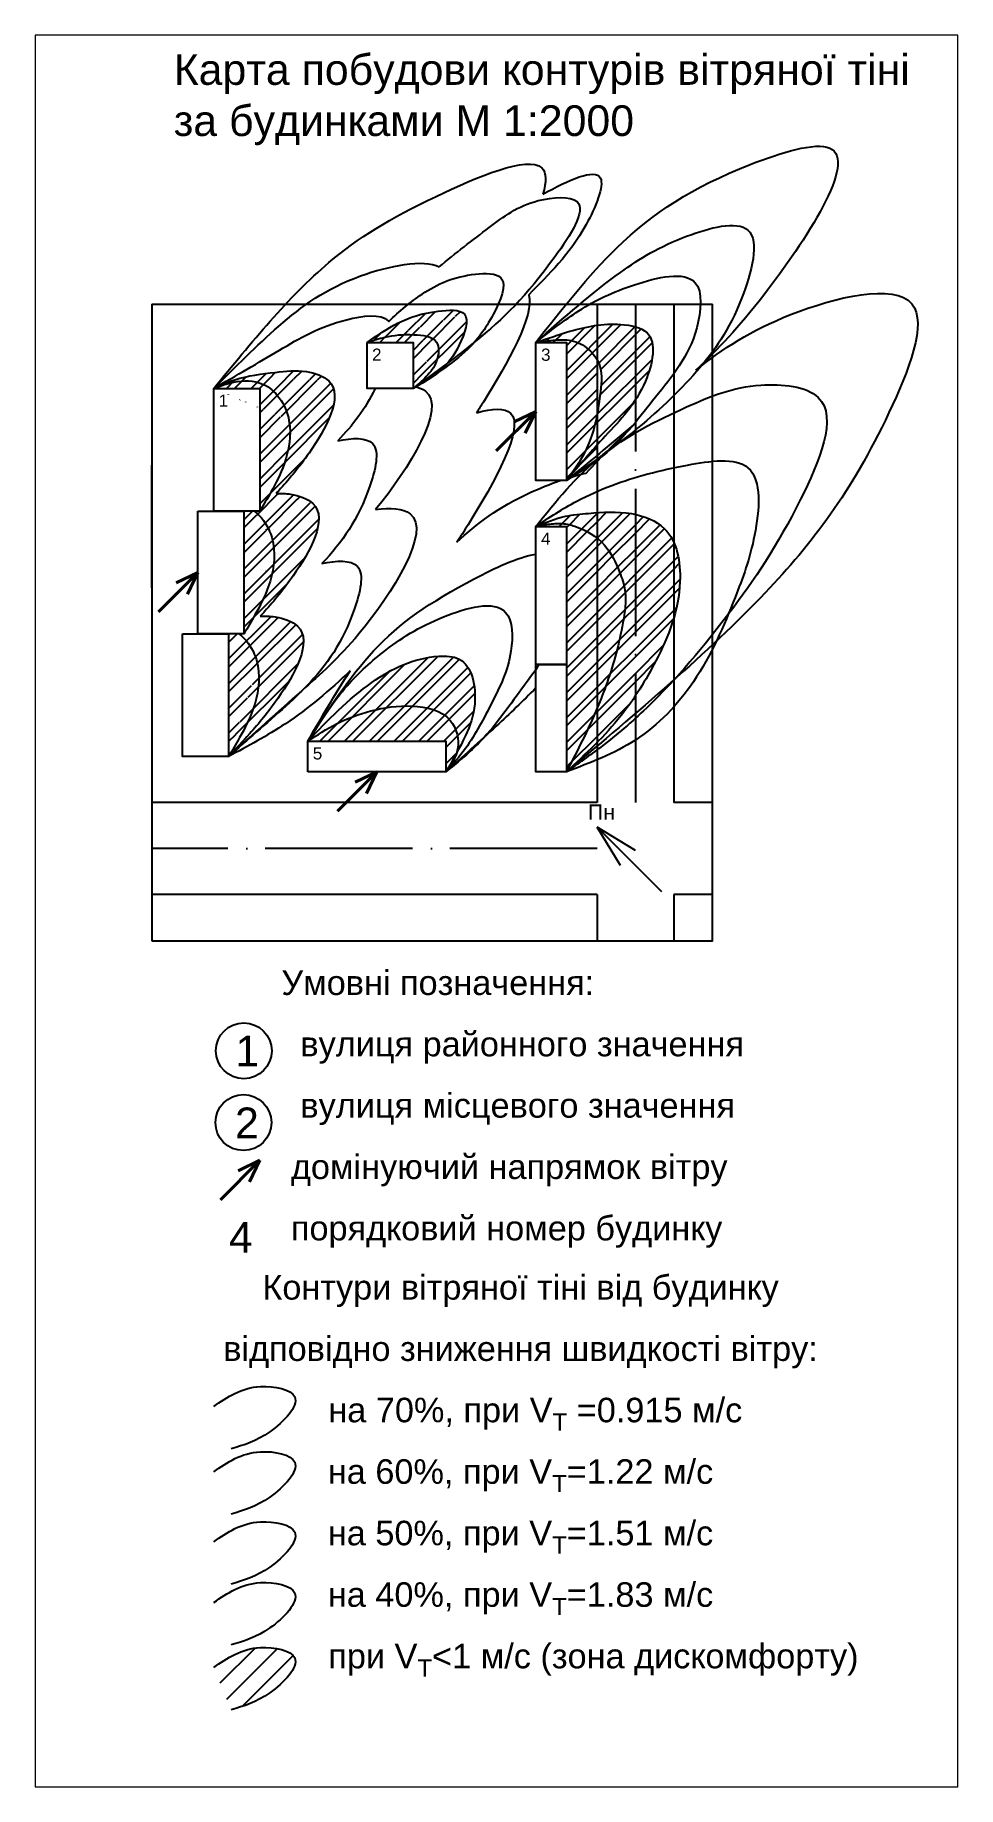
# Paper-space layout 'АЕРАЦІЯ' of a CAD drawing. Header units: millimetres. Extents: x 27 to 177, y 4 to 290.
# The model-space entities are those that its viewports show. They can reach past a viewport. Long polylines and large blocks are cut down to what shows.
import ezdxf

# ---------------------------------------------------------------- set-up
doc = ezdxf.new("R2010")
doc.units = ezdxf.units.MM
doc.linetypes.add('ACAD_ISO04W100', pattern=[30, 24, -3, 0, -3])
for name, color, linetype in [('А.1м.с', 7, 'Continuous'), ('А40', 206, 'Continuous'), ('А50', 132, 'Continuous'), ('А60', 80, 'Continuous'), ('А70', 10, 'Continuous'), ('ВДМ', 7, 'Continuous')]:
    doc.layers.add(name, color=color, linetype=linetype)
doc.styles.get("Standard").update_dxf_attribs({"font": 'arial.ttf'})
pattern_1 = [(45, (0, 0), (-2.02055762724056, 2.02055762724056), []), (45, (1.347039, 0), (-2.02055762724056, 2.02055762724056), [])]

psp = doc.layouts.new('АЕРАЦІЯ')

msp = doc.modelspace()

# ---------------------------------------------------------------- texts
at = {"insert": (68343.16205308732, 79515.3686945941), "char_height": 2.5, "attachment_point": 1}
msp.add_mtext_dynamic_manual_height_columns('Пн', width=7.162264046492055, gutter_width=12.5, heights=[0], dxfattribs=at)
at = {"layer": 'ВДМ', "attachment_point": 1}
for s, width, heights, insert, char_height in [('Карта побудови контурів вітряної тіні\\Pза будинками М 1:2000', 123.1430378927762, [22.9711835684212], (68275.64977564466, 79637.70239933976), 5), ('2', 5, [0], (68307.97939809524, 79589.70893463414), 2), ('3', 5, [0], (68335.54071726301, 79589.70893463414), 2), ('1', 5, [0], (68282.97939809531, 79582.20893463417), 2), ('4', 5, [0], (68335.54071726301, 79559.70893463414), 2), ('5', 5, [0], (68298.32297052741, 79524.70893463414), 2), ('\\pxsm1.5;Умовні позначення:\\P  вулиця районного значення\\P  вулиця місцевого значення\\P домінуючий напрямок вітру\\P порядковий номер будинку', 110.4695589863968, [77.4743553878969], (68293.20551631365, 79488.3096898623), 4), ('1', 4.323341542300113, [0], (68285.7064474924, 79477.66920002589), 5), ('2', 4.323341542300113, [0], (68285.64732949572, 79465.95898550643), 5), ('4', 5, [0], (68284.65276370411, 79447.30987171398), 5), ('\\A1;\\pxsm1.5,qc;Контури вітряної тіні від будинку\\Pвідповідно зниження швидкості вітру:\\P\\pq*;                                                       на 70%, при V{\\H0.7x;\\S^ T;} =0.915 м/с \\P\\pqc;на 60%, при V{\\H0.7x;\\S^ T;}=1.22 м/с\\Pна 50%, при V{\\H0.7x;\\S^ T;}=1.51 м/с\\Pна 40%, при V{\\H0.7x;\\S^ T;}=1.83 м/с\\P\\ps*,q*;                                                       при V{\\H0.7x;\\S^ T;}<1 м/с (зона дискомфорту)', 233.4391179727918, [95.3556302334326], (68215.47838784874, 79438.64248308304), 4)]:
    msp.add_mtext_dynamic_manual_height_columns(s, width=width, gutter_width=12.5, heights=heights, dxfattribs=dict(at, insert=insert, char_height=char_height))

# ---------------------------------------------------------------- hatches: boundary and pattern name
h = msp.add_hatch()
h.set_pattern_fill('ANSI32', color=256, scale=0.3)
h.set_pattern_definition(pattern_1)
edge = h.paths.add_edge_path()
edge.add_spline(control_points=[(68323.0538417471, 79595.32102224589), (68322.33835102177, 79596.14587025976), (68317.35375796747, 79595.83600261417), (68312.406826026, 79594.31242329071), (68308.82506306624, 79591.8339454482), (68307.17489726693, 79590.69207776572)], knot_values=[0, 0, 0, 1.91811011518439e-11, 4.333451607012737, 11.21966399147657, 17.10256359206222, 17.10256359206222, 17.10256359206222, 17.10256359206222], degree=3, periodic=0)
edge.add_spline(control_points=[(68307.17489726693, 79590.69207776572), (68308.14971985604, 79591.01406379227), (68310.6360231016, 79591.83529517509), (68314.25362389396, 79592.13321741494), (68317.85434304585, 79591.73788762698), (68318.49327388535, 79590.76045438414)], knot_values=[0, 0, 0, 0, 3.039363037246297, 7.751952271519102, 11.65530570325665, 11.65530570325665, 11.65530570325665, 11.65530570326154], degree=3, periodic=0)
edge.add_line((68318.49327388535, 79590.76045438414), (68323.0538417471, 79595.32102224589))
edge = h.paths.add_edge_path()
edge.add_spline(control_points=[(68318.49327388535, 79590.76045438414), (68317.85434304585, 79591.73788762698), (68314.25362389396, 79592.13321741494), (68310.6360231016, 79591.83529517509), (68308.14971985604, 79591.01406379227), (68307.17489726693, 79590.69207776572)], knot_values=[0, 4.89031037886889e-12, 4.89031037886889e-12, 4.89031037886889e-12, 3.903353431742437, 8.615942666015243, 11.65530570326154, 11.65530570326154, 11.65530570326154, 11.65530570326154], degree=3, periodic=0)
edge.add_line((68307.17489726693, 79590.69207776572), (68314.67489726693, 79590.69207776572))
edge.add_line((68314.67489726693, 79590.69207776572), (68314.67489726693, 79586.94207776572))
edge.add_line((68314.67489726693, 79586.94207776572), (68318.49327388535, 79590.76045438414))
edge = h.paths.add_edge_path()
edge.add_spline(control_points=[(68314.67489726693, 79583.19207776572), (68315.41750297483, 79583.82221428177), (68316.9233999003, 79585.10003995968), (68318.75747935672, 79587.43352353515), (68319.00709586185, 79589.97441206206), (68318.49327388535, 79590.76045438414)], knot_values=[11.65530570325665, 11.65530570325665, 11.65530570325665, 11.65530570325665, 14.55967484490645, 17.54494607936489, 20.68398500389838, 20.68398500390327, 20.68398500390327, 20.68398500390327], degree=3, periodic=0)
edge.add_line((68318.49327388535, 79590.76045438414), (68314.67489726693, 79586.94207776572))
edge.add_line((68314.67489726693, 79586.94207776572), (68314.67489726693, 79583.19207776572))
edge = h.paths.add_edge_path()
edge.add_spline(control_points=[(68320.38025827934, 79587.40532775686), (68321.04756978215, 79588.22300989999), (68322.54048537505, 79590.63219017675), (68323.89099954908, 79594.35591127262), (68323.0538417471, 79595.32102224589)], knot_values=[17.10256359204304, 17.10256359204304, 17.10256359204304, 17.10256359204304, 20.39316613946234, 25.46350834514535, 25.46350834514535, 25.46350834514535, 25.46350834516453], degree=3, periodic=0)
edge.add_line((68323.0538417471, 79595.32102224589), (68318.49327388535, 79590.76045438414))
edge.add_spline(control_points=[(68318.49327388535, 79590.76045438414), (68319.00709586185, 79589.97441206206), (68318.75747935672, 79587.43352353515), (68316.9233999003, 79585.10003995968), (68315.41750297483, 79583.82221428177), (68314.67489726693, 79583.19207776572)], knot_values=[11.65530570325665, 11.65530570325665, 11.65530570325665, 11.65530570326154, 14.79434462779502, 17.77961586225347, 20.68398500390327, 20.68398500390327, 20.68398500390327, 20.68398500390327], degree=3, periodic=0)
edge.add_spline(control_points=[(68314.67489726693, 79583.19207776572), (68316.10124881138, 79584.08177107637), (68317.52760035582, 79584.97146438702), (68318.88779609138, 79585.8932865035)], knot_values=[44.693316412107, 44.693316412107, 44.693316412107, 44.693316412107, 49.54891459422659, 49.54891459422659, 49.54891459422659, 49.54891459422659], degree=3, periodic=0)
edge.add_spline(control_points=[(68318.88779609134, 79585.89328650353), (68319.43441188791, 79586.35217877863), (68319.92582634142, 79586.8484950343), (68320.38025827934, 79587.40532775686)], knot_values=[25.46350834516453, 25.4635083454871, 25.4635083454871, 25.4635083454871, 27.70437319833218, 27.70437319833218, 27.70437319833218, 27.70437319833218], degree=3, periodic=0)
h = msp.add_hatch()
h.set_pattern_fill('ANSI32', color=256, scale=0.3)
h.set_pattern_definition(pattern_1)
edge = h.paths.add_edge_path()
edge.add_spline(control_points=[(68350.92489726693, 79593.27109158708), (68350.18426678305, 79593.47816010362), (68347.95699666117, 79593.76881257835), (68345.91967877514, 79593.66965469392), (68344.67489726693, 79593.50230173243)], knot_values=[10.47175690257119, 10.47175690257119, 10.47175690257119, 10.47175690257119, 12.68622191239774, 16.47232140370254, 16.47232140370254, 16.47232140370254, 16.47232140370254], degree=3, periodic=0)
edge.add_line((68344.67489726693, 79593.50230173243), (68344.67489726693, 79587.88381110107))
edge.add_spline(control_points=[(68344.67489726693, 79587.88381110107), (68344.8285143463, 79587.61047934703), (68345.22411302463, 79586.74971863252), (68345.37919198463, 79585.80138300813), (68345.40246219456, 79585.16964269333)], knot_values=[11.15087721033706, 11.15087721033706, 11.15087721033706, 11.15087721033706, 12.08687566713447, 13.97884509340393, 13.97884509340393, 13.97884509340393, 13.97884509340724], degree=3, periodic=0)
edge.add_line((68345.40246219456, 79585.16964269335), (68350.92489726693, 79590.69207776572))
edge.add_line((68350.92489726693, 79590.69207776572), (68350.92489726693, 79593.27109158708))
edge = h.paths.add_edge_path()
edge.add_spline(control_points=[(68344.67489726693, 79593.50230173243), (68343.16078641314, 79593.2987391524), (68339.85477140777, 79592.4833290594), (68336.53480414754, 79591.33525181116), (68334.67489726693, 79590.69207776572)], knot_values=[0, 0, 0, 0, 4.605285582664253, 10.47175690257119, 10.47175690257119, 10.47175690257119, 10.47175690257119], degree=3, periodic=0)
edge.add_spline(control_points=[(68334.67489726693, 79590.69207776572), (68335.73551558479, 79590.8533118573), (68337.76745920244, 79591.1622058089), (68340.96975115844, 79591.17677459118), (68343.34004158305, 79589.73605409014), (68344.38321334193, 79588.40280598868), (68344.67489726693, 79587.88381110107)], knot_values=[0, 0, 0, 0, 3.229216445119119, 6.186566491614572, 9.373628841960606, 11.15087721033706, 11.15087721033706, 11.15087721033706, 11.15087721033706], degree=3, periodic=0)
edge.add_line((68344.67489726693, 79587.88381110104), (68344.67489726693, 79593.50230173243))
edge = h.paths.add_edge_path()
edge.add_spline(control_points=[(68344.67489726693, 79587.88381110107), (68344.38321334193, 79588.40280598868), (68343.34004158305, 79589.73605409014), (68340.96975115844, 79591.17677459118), (68337.76745920244, 79591.1622058089), (68335.73551558479, 79590.8533118573), (68334.67489726693, 79590.69207776572)], knot_values=[0, 0, 0, 0, 1.777248368376455, 4.964310718722489, 7.921660765217942, 11.15087721033706, 11.15087721033706, 11.15087721033706, 11.15087721033706], degree=3, periodic=0)
edge.add_line((68334.67489726693, 79590.69207776572), (68339.67489726693, 79590.69207776572))
edge.add_line((68339.67489726693, 79590.69207776572), (68339.67489726693, 79579.44207776572))
edge.add_line((68339.67489726693, 79579.44207776572), (68344.67489726693, 79584.44207776572))
edge.add_line((68344.67489726693, 79584.44207776572), (68344.67489726693, 79587.88381110104))
edge = h.paths.add_edge_path()
edge.add_line((68350.92489726693, 79590.69207776572), (68345.40246219456, 79585.16964269335))
edge.add_spline(control_points=[(68345.40246219456, 79585.16964269333), (68345.43150435667, 79584.3812052577), (68345.17350010894, 79582.28051128305), (68344.91969540162, 79580.18864454975), (68344.67489726692, 79578.89005447266)], knot_values=[13.97884509340393, 13.97884509340393, 13.97884509340393, 13.97884509340724, 16.34009937436807, 20.30405323726747, 20.30405323726747, 20.30405323726747, 20.30405323726747], degree=3, periodic=0)
edge.add_line((68344.67489726693, 79578.89005447275), (68344.67489726693, 79573.96622691334))
edge.add_spline(control_points=[(68344.67489726693, 79573.96622691336), (68345.11074054895, 79574.45339923521), (68347.2826165559, 79576.84968762196), (68349.46897117712, 79579.06528989777), (68350.92489726693, 79581.32116139695)], knot_values=[29.85662339060265, 29.85662339060265, 29.85662339060265, 29.85662339060265, 31.83943009602567, 39.72676763550963, 39.72676763550963, 39.72676763550963, 39.72676763550963], degree=3, periodic=0)
edge.add_line((68350.92489726693, 79581.32116139695), (68350.92489726693, 79590.69207776572))
edge = h.paths.add_edge_path()
edge.add_spline(control_points=[(68350.92489726693, 79581.32116139695), (68351.52747171142, 79582.2548149148), (68353.41343660274, 79585.72444746464), (68354.68359541851, 79591.65245188828), (68351.67578477476, 79593.06115536962), (68350.92489726693, 79593.2710915871)], knot_values=[16.47232140370254, 16.47232140370254, 16.47232140370254, 16.47232140370254, 19.736709664686, 27.61149015801169, 29.85662339060265, 29.85662339060265, 29.85662339060265, 29.85662339060265], degree=3, periodic=0)
edge.add_line((68350.92489726693, 79593.2710915871), (68350.92489726693, 79581.32116139698))
edge = h.paths.add_edge_path()
edge.add_line((68344.67489726693, 79584.44207776572), (68339.67489726693, 79579.44207776572))
edge.add_line((68339.67489726693, 79579.44207776572), (68339.67489726693, 79568.19207776572))
edge.add_spline(control_points=[(68339.67489726693, 79568.19207776572), (68339.96075549537, 79568.39001814261), (68340.24661372381, 79568.5879585195), (68340.53240837401, 79568.78604675738)], knot_values=[92.15430458975847, 92.15430458975847, 92.15430458975847, 92.15430458975847, 93.20308908427397, 93.20308908427397, 93.20308908427397, 93.20308908427397], degree=3, periodic=0)
edge.add_spline(control_points=[(68340.53240837401, 79568.7860467574), (68340.46240587434, 79568.7651803804), (68340.3923560937, 79568.74411316904), (68340.32226742942, 79568.72284942782)], knot_values=[60.54736538740041, 60.54736538740041, 60.54736538740041, 60.54736538740041, 60.72169886384725, 60.72169886384725, 60.72169886384725, 60.72169886384725], degree=3, periodic=0)
edge.add_spline(control_points=[(68340.32226742934, 79568.72284942782), (68341.77821809726, 79569.91663977105), (68343.23260716264, 79571.10988293978), (68344.67489726693, 79572.29888671801)], knot_values=[123.492404714036, 123.492404714036, 123.492404714036, 123.492404714036, 128.9370410157709, 128.9370410157709, 128.9370410157709, 128.9370410157709], degree=3, periodic=0)
edge.add_line((68344.67489726693, 79572.29888671801), (68344.67489726693, 79584.44207776572))
h = msp.add_hatch()
h.set_pattern_fill('ANSI32', color=256, scale=0.3)
h.set_pattern_definition(pattern_1)
edge = h.paths.add_edge_path()
edge.add_spline(control_points=[(68294.44786803993, 79577.96504853874), (68294.20116040399, 79579.28857694782), (68293.22148569576, 79581.6928315019), (68289.98271743991, 79584.5326818487), (68285.77632709382, 79584.54044185694), (68283.24287044021, 79583.59192358986), (68282.17489726693, 79583.19207776572)], knot_values=[0, 0, 0, 4.247269203005999e-12, 4.024100572066834, 7.546828205386801, 12.25853412894911, 15.69219653067321, 15.69219653067321, 15.69219653067321, 15.69219653067321], degree=3, periodic=0)
edge.add_line((68282.17489726693, 79583.19207776572), (68289.67489726693, 79583.19207776572))
edge.add_line((68289.67489726693, 79583.19207776572), (68289.67489726693, 79573.19207776572))
edge.add_line((68289.67489726693, 79573.19207776572), (68294.44786803992, 79577.96504853871))
edge = h.paths.add_edge_path()
edge.add_spline(control_points=[(68289.67489726693, 79563.19207776572), (68290.28704613993, 79564.2132481944), (68291.77171985069, 79566.689941294), (68294.14960328628, 79571.37321298606), (68294.88542476245, 79575.61765969275), (68294.44786803993, 79577.96504853874)], knot_values=[15.69219653066896, 15.69219653066896, 15.69219653066896, 15.69219653066896, 19.26145361568577, 24.34888511539723, 31.48596561413382, 31.48596561413382, 31.48596561413382, 31.48596561413807], degree=3, periodic=0)
edge.add_line((68294.44786803993, 79577.96504853872), (68289.67489726693, 79573.19207776572))
edge.add_line((68289.67489726693, 79573.19207776572), (68289.67489726693, 79563.19207776575))
edge = h.paths.add_edge_path()
edge.add_spline(control_points=[(68300.91906057564, 79584.43624107444), (68300.08246328248, 79585.24352087642), (68296.80606401412, 79586.37882271654), (68291.72209899733, 79585.76213853472), (68286.4813066514, 79585.18057970064), (68283.30772824507, 79583.7151670475), (68282.174897267, 79583.19207776575)], knot_values=[0, 5.584865903074387e-12, 5.584865903074387e-12, 5.584865903074387e-12, 3.940772413645055, 8.994182156201987, 15.71407387750461, 19.4443255518003, 19.4443255518003, 19.4443255518003, 19.4443255518003], degree=3, periodic=0)
edge.add_spline(control_points=[(68282.17489726693, 79583.19207776572), (68283.24287044021, 79583.59192358986), (68285.77632709382, 79584.54044185694), (68289.98271743991, 79584.5326818487), (68293.22148569576, 79581.6928315019), (68294.20116040399, 79579.28857694782), (68294.44786803993, 79577.96504853874)], knot_values=[0, 0, 0, 0, 3.433662401724098, 8.145368325286409, 11.66809595860638, 15.69219653066896, 15.69219653067321, 15.69219653067321, 15.69219653067321], degree=3, periodic=0)
edge.add_line((68294.44786803992, 79577.96504853871), (68300.91906057564, 79584.43624107444))
h = msp.add_hatch()
h.set_pattern_fill('ANSI32', color=256, scale=0.3)
h.set_pattern_definition(pattern_1)
edge = h.paths.add_edge_path()
edge.add_spline(control_points=[(68298.33910754089, 79564.43624107444), (68297.50251024772, 79565.24352087642), (68295.22284980961, 79566.03344373936), (68293.12062491418, 79566.10287578314), (68292.35234778996, 79566.07545978266)], knot_values=[13.18633330017682, 13.18633330017682, 13.18633330017682, 13.18633330017687, 17.12710571382193, 19.44432555180035, 19.44432555180035, 19.44432555180035, 19.44432555180035], degree=3, periodic=0)
edge.add_spline(control_points=[(68292.35234778996, 79566.07545978266), (68292.59797109764, 79566.34431856076), (68294.46657984167, 79568.40431727286), (68298.44793256177, 79573.14899518617), (68303.50751632256, 79581.93849447655), (68300.91906057564, 79584.43624107444)], knot_values=[19.44432555179472, 19.44432555179472, 19.44432555179472, 19.44432555179472, 20.55154553025349, 27.97253352841181, 40.165395117553, 40.16539511755859, 40.16539511755859, 40.16539511755859], degree=3, periodic=0)
edge.add_line((68300.91906057564, 79584.43624107444), (68294.44786803993, 79577.96504853872))
edge.add_spline(control_points=[(68294.44786803993, 79577.96504853874), (68294.88542476245, 79575.61765969275), (68294.14960328628, 79571.37321298606), (68291.77171985069, 79566.689941294), (68290.28704613993, 79564.2132481944), (68289.67489726693, 79563.19207776572)], knot_values=[15.69219653066896, 15.69219653067321, 15.69219653067321, 15.69219653067321, 22.8292770294098, 27.91670852912126, 31.48596561413807, 31.48596561413807, 31.48596561413807, 31.48596561413807], degree=3, periodic=0)
edge.add_line((68289.67489726692, 79563.19207776572), (68288.79028936345, 79563.19207776572))
edge.add_spline(control_points=[(68288.79028936345, 79563.19207776572), (68289.35803507386, 79562.76418020358), (68290.82477462247, 79561.2431308853), (68291.62120736924, 79559.28857694782), (68291.86791500518, 79557.96504853875)], knot_values=[9.556954836206401, 9.556954836206401, 9.556954836206401, 9.556954836206401, 11.66809595860638, 15.69219653066896, 15.69219653067286, 15.69219653067286, 15.69219653067286], degree=3, periodic=0)
edge.add_line((68291.86791500518, 79557.96504853872), (68298.3391075409, 79564.43624107445))
h = msp.add_hatch()
h.set_pattern_fill('ANSI32', color=256, scale=0.3)
h.set_pattern_definition(pattern_1)
edge = h.paths.add_edge_path()
edge.add_spline(control_points=[(68289.36791500518, 79537.96504853872), (68289.12120736924, 79539.2885769478), (68288.32477462247, 79541.24313088528), (68286.85803507388, 79542.76418020355), (68286.29028936346, 79543.1920777657)], knot_values=[9.556954836206401, 9.556954836206774, 9.556954836206774, 9.556954836206774, 13.58105540826899, 15.69219653066896, 15.69219653066896, 15.69219653066896, 15.69219653066896], degree=3, periodic=0)
edge.add_line((68286.29028936345, 79543.19207776572), (68284.59494423217, 79543.19207776572))
edge.add_line((68284.59494423217, 79543.19207776572), (68284.59494423217, 79533.19207776572))
edge.add_line((68284.59494423217, 79533.19207776572), (68289.36791500518, 79537.96504853872))
edge = h.paths.add_edge_path()
edge.add_spline(control_points=[(68284.59494423217, 79523.19207776572), (68285.20709310517, 79524.2132481944), (68286.69176681593, 79526.689941294), (68289.06965025152, 79531.37321298606), (68289.80547172768, 79535.61765969277), (68289.36791500518, 79537.96504853872)], knot_values=[15.69219653066859, 15.69219653066859, 15.69219653066859, 15.69219653066859, 19.2614536156854, 24.34888511539686, 31.4859656141377, 31.48596561413807, 31.48596561413807, 31.48596561413807], degree=3, periodic=0)
edge.add_line((68289.36791500518, 79537.96504853872), (68284.59494423217, 79533.19207776572))
edge.add_line((68284.59494423217, 79533.19207776572), (68284.59494423217, 79523.19207776575))
edge = h.paths.add_edge_path()
edge.add_spline(control_points=[(68284.59494423217, 79523.19207776572), (68285.75627817199, 79524.43289224964), (68288.63537470106, 79527.5090312923), (68293.36797952701, 79533.14899518617), (68298.4275632878, 79541.93849447656), (68295.83910754089, 79544.43624107445)], knot_values=[19.44432555179965, 19.44432555179965, 19.44432555179965, 19.44432555179965, 24.4614596326212, 31.88244763077951, 44.07530921992071, 44.07530921992137, 44.07530921992137, 44.07530921992137], degree=3, periodic=0)
edge.add_line((68295.83910754089, 79544.43624107444), (68289.36791500518, 79537.96504853872))
edge.add_spline(control_points=[(68289.36791500518, 79537.96504853872), (68289.80547172768, 79535.61765969277), (68289.06965025152, 79531.37321298606), (68286.69176681593, 79526.689941294), (68285.20709310517, 79524.2132481944), (68284.59494423217, 79523.19207776572)], knot_values=[15.69219653066859, 15.69219653066859, 15.69219653066859, 15.69219653066896, 22.8292770294098, 27.91670852912126, 31.48596561413807, 31.48596561413807, 31.48596561413807, 31.48596561413807], degree=3, periodic=0)
edge = h.paths.add_edge_path()
edge.add_spline(control_points=[(68295.83910754089, 79544.43624107445), (68295.00251024772, 79545.24352087642), (68292.69249598173, 79546.04396161398), (68290.56467384787, 79546.10459703102), (68289.76950636262, 79546.07229824143)], knot_values=[13.10300772391187, 13.10300772391252, 13.10300772391252, 13.10300772391252, 17.04378013755692, 19.4443255518003, 19.4443255518003, 19.4443255518003, 19.4443255518003], degree=3, periodic=0)
edge.add_spline(control_points=[(68289.76950636263, 79546.07229824144), (68290.01611618529, 79546.34222192358), (68291.88579293978, 79548.40332353248), (68295.86797952701, 79553.14899518617), (68300.9275632878, 79561.93849447655), (68298.33910754089, 79564.43624107444)], knot_values=[19.4443255518003, 19.4443255518003, 19.4443255518003, 19.4443255518003, 20.55588541675591, 27.97687341491423, 40.16973500405538, 40.16973500405538, 40.16973500405538, 40.16973500405543], degree=3, periodic=0)
edge.add_line((68298.33910754089, 79564.43624107444), (68291.86791500518, 79557.96504853872))
edge.add_spline(control_points=[(68291.86791500518, 79557.96504853875), (68292.30547172768, 79555.61765969275), (68291.56965025152, 79551.37321298606), (68289.19176681593, 79546.689941294), (68287.70709310517, 79544.2132481944), (68287.09494423217, 79543.19207776572)], knot_values=[15.69219653066896, 15.69219653067286, 15.69219653067286, 15.69219653067286, 22.8292770294098, 27.91670852912126, 31.48596561413807, 31.48596561413807, 31.48596561413807, 31.48596561413807], degree=3, periodic=0)
edge.add_line((68287.09494423216, 79543.19207776572), (68286.29028936345, 79543.19207776572))
edge.add_spline(control_points=[(68286.29028936346, 79543.1920777657), (68286.85803507388, 79542.76418020355), (68288.32477462247, 79541.24313088528), (68289.12120736924, 79539.2885769478), (68289.36791500518, 79537.96504853872)], knot_values=[9.556954836206401, 9.556954836206401, 9.556954836206401, 9.556954836206401, 11.66809595860638, 15.69219653066859, 15.69219653066859, 15.69219653066859, 15.69219653066896], degree=3, periodic=0)
edge.add_line((68289.36791500518, 79537.96504853872), (68295.8391075409, 79544.43624107445))
h = msp.add_hatch()
h.set_pattern_fill('ANSI32', color=256, scale=0.3)
h.set_pattern_definition(pattern_1)
edge = h.paths.add_edge_path()
edge.add_spline(control_points=[(68291.86791500518, 79557.96504853875), (68291.62120736924, 79559.28857694782), (68290.82477462247, 79561.2431308853), (68289.35803507386, 79562.76418020358), (68288.79028936345, 79563.19207776572)], knot_values=[9.556954836206403, 9.556954836206403, 9.556954836206403, 9.556954836210306, 13.58105540827289, 15.69219653067287, 15.69219653067287, 15.69219653067287, 15.69219653067287], degree=3, periodic=0)
edge.add_line((68288.79028936345, 79563.19207776572), (68287.09494423217, 79563.19207776572))
edge.add_line((68287.09494423217, 79563.19207776572), (68287.09494423217, 79553.19207776572))
edge.add_line((68287.09494423217, 79553.19207776572), (68291.86791500518, 79557.96504853872))
edge = h.paths.add_edge_path()
edge.add_spline(control_points=[(68287.09494423217, 79543.19207776572), (68287.70709310517, 79544.2132481944), (68289.19176681593, 79546.689941294), (68291.56965025152, 79551.37321298606), (68292.30547172768, 79555.61765969275), (68291.86791500518, 79557.96504853875)], knot_values=[15.69219653066896, 15.69219653066896, 15.69219653066896, 15.69219653066896, 19.26145361568577, 24.34888511539723, 31.48596561413417, 31.48596561413417, 31.48596561413417, 31.48596561413807], degree=3, periodic=0)
edge.add_line((68291.86791500518, 79557.96504853872), (68287.09494423217, 79553.19207776572))
edge.add_line((68287.09494423217, 79553.19207776572), (68287.09494423217, 79543.19207776575))
h = msp.add_hatch()
h.set_pattern_fill('ANSI32', color=256, scale=0.3)
h.set_pattern_definition(pattern_1)
edge = h.paths.add_edge_path()
edge.add_spline(control_points=[(68350.92489726693, 79562.6722085371), (68350.71260489844, 79562.71837729376), (68348.6070566106, 79563.12645878234), (68346.53895813554, 79563.07187595425), (68344.67489726692, 79562.94387730505)], knot_values=[10.31448300351192, 10.31448300351192, 10.31448300351192, 10.31448300351192, 10.94501424054767, 16.55478335277004, 16.55478335277004, 16.55478335277004, 16.55478335277004], degree=3, periodic=0)
edge.add_line((68344.67489726693, 79562.94387730505), (68344.67489726693, 79558.81197164442))
edge.add_spline(control_points=[(68344.67489726693, 79558.81197164442), (68345.1073678189, 79558.46469347137), (68346.74393108656, 79556.91559806159), (68348.19004472252, 79553.8837392581), (68349.63284443173, 79549.57770054002), (68348.7246628224, 79543.30870810694), (68347.01722764083, 79536.9554215436), (68345.25706739728, 79532.42787180675), (68344.67489726694, 79531.04257585731)], knot_values=[10.52165590617872, 10.52165590617872, 10.52165590617872, 10.52165590617872, 12.16988425490615, 17.23113128174548, 20.37468692768878, 25.65953260117423, 35.72366608063393, 40.22637380155445, 40.22637380155445, 40.22637380155445, 40.22637380155445], degree=3, periodic=0)
edge.add_line((68344.67489726693, 79531.04257585731), (68344.67489726693, 79525.48362301198))
edge.add_spline(control_points=[(68344.67489726693, 79525.48362301198), (68346.05022660216, 79526.8803769011), (68348.26487854893, 79529.30367578915), (68350.18928851154, 79531.97327538182), (68350.92489726693, 79533.08243294094)], knot_values=[50.93445910349149, 50.93445910349149, 50.93445910349149, 50.93445910349149, 56.81251507442592, 60.79897821790419, 60.79897821790419, 60.79897821790419, 60.79897821790419], degree=3, periodic=0)
edge.add_line((68350.92489726693, 79533.08243294094), (68350.92489726693, 79562.6722085371))
edge = h.paths.add_edge_path()
edge.add_spline(control_points=[(68344.6748972669, 79558.8119716444), (68344.58690758653, 79558.88262823665), (68344.49765793307, 79558.95190770569), (68344.4072232488, 79559.01979185334)], knot_values=[10.18631033195949, 10.18631033195949, 10.18631033195949, 10.18631033195949, 10.52165590617872, 10.52165590617872, 10.52165590617872, 10.52165590617872], degree=3, periodic=0)
edge.add_spline(control_points=[(68344.4072232488, 79559.01979185334), (68344.18974978992, 79559.18303674675), (68343.96542346709, 79559.33821269582), (68343.7352864553, 79559.48506662996)], knot_values=[9.379885645059478, 9.379885645059478, 9.379885645059478, 9.379885645059478, 10.18631033195949, 10.18631033195949, 10.18631033195949, 10.18631033195949], degree=3, periodic=0)
edge.add_spline(control_points=[(68343.7352864553, 79559.48506662996), (68343.54675763517, 79559.60536974296), (68343.35432930368, 79559.72008801192), (68343.1585744079, 79559.82908230853)], knot_values=[8.719260508922035, 8.719260508922035, 8.719260508922035, 8.719260508922035, 9.379885645059478, 9.379885645059478, 9.379885645059478, 9.379885645059478], degree=3, periodic=0)
edge.add_spline(control_points=[(68343.1585744079, 79559.82908230853), (68342.92012057247, 79559.96185093209), (68342.67673069009, 79560.08612616916), (68342.42944035478, 79560.20165654723)], knot_values=[7.914536842224006, 7.914536842224006, 7.914536842224006, 7.914536842224006, 8.719260508922037, 8.719260508922037, 8.719260508922037, 8.719260508922037], degree=3, periodic=0)
edge.add_spline(control_points=[(68342.42944035478, 79560.20165654723), (68342.22600584656, 79560.29669813311), (68342.01993166612, 79560.38582154443), (68341.81179437009, 79560.46888677636)], knot_values=[7.252527293038994, 7.252527293038994, 7.252527293038994, 7.252527293038994, 7.914536842224005, 7.914536842224005, 7.914536842224005, 7.914536842224005], degree=3, periodic=0)
edge.add_spline(control_points=[(68341.81179437009, 79560.46888677636), (68341.55837562119, 79560.57002332207), (68341.09180849591, 79560.73766705675), (68340.61856398165, 79560.8747544143), (68340.4042563228, 79560.9291076513)], knot_values=[5.78624205252376, 5.78624205252376, 5.78624205252376, 5.78624205252376, 6.592275545466711, 7.252527293038994, 7.252527293038994, 7.252527293038994, 7.252527293038994], degree=3, periodic=0)
edge.add_spline(control_points=[(68340.4042563228, 79560.9291076513), (68340.18521467273, 79560.98466153484), (68339.96490795322, 79561.03251030945), (68339.74348877564, 79561.07139398622)], knot_values=[5.111405543975253, 5.111405543975253, 5.111405543975253, 5.111405543975253, 5.786242052523759, 5.786242052523759, 5.786242052523759, 5.786242052523759], degree=3, periodic=0)
edge.add_spline(control_points=[(68339.74348877564, 79561.07139398622), (68339.55058517092, 79561.1052700104), (68339.35683719414, 79561.13234139302), (68339.1623457618, 79561.15177494788)], knot_values=[4.52347817232922, 4.52347817232922, 4.52347817232922, 4.52347817232922, 5.111405543975254, 5.111405543975254, 5.111405543975254, 5.111405543975254], degree=3, periodic=0)
edge.add_spline(control_points=[(68339.1623457618, 79561.15177494788), (68339.11112645375, 79561.15689277348), (68338.95117457722, 79561.17120651684), (68338.79073880723, 79561.18021661812), (68338.6815709674, 79561.18410221054)], knot_values=[4.040446539760989, 4.040446539760989, 4.040446539760989, 4.040446539760989, 4.195277180864388, 4.523478172329219, 4.523478172329219, 4.523478172329219, 4.523478172329219], degree=3, periodic=0)
edge.add_spline(control_points=[(68338.6815709674, 79561.18410221054), (68338.49039241977, 79561.19090679617), (68338.29872917349, 79561.19085268423), (68338.1069322151, 79561.18507899839)], knot_values=[3.465689459577623, 3.465689459577623, 3.465689459577623, 3.465689459577623, 4.04044653976099, 4.04044653976099, 4.04044653976099, 4.04044653976099], degree=3, periodic=0)
edge.add_spline(control_points=[(68338.1069322151, 79561.18507899839), (68337.62996908001, 79561.17072092238), (68336.96313304591, 79561.10131537916), (68336.30520067023, 79560.99713502232), (68336.11919569982, 79560.96558151541)], knot_values=[1.470843373868488, 1.470843373868488, 1.470843373868488, 1.470843373868488, 2.900156649571066, 3.465689459577623, 3.465689459577623, 3.465689459577623, 3.465689459577623], degree=3, periodic=0)
edge.add_spline(control_points=[(68336.11919569982, 79560.96558151541), (68335.63543211724, 79560.88351683988), (68335.15516469209, 79560.7877973028), (68334.67489726693, 79560.69207776572)], knot_values=[0, 0, 0, 0, 1.470843373868488, 1.470843373868488, 1.470843373868488, 1.470843373868488], degree=3, periodic=0)
edge.add_line((68334.67489726693, 79560.69207776572), (68339.67489726693, 79560.69207776572))
edge.add_line((68339.67489726693, 79560.69207776572), (68339.67489726693, 79538.19207776572))
edge.add_line((68339.67489726693, 79538.19207776572), (68339.67489726693, 79520.69207776572))
edge.add_spline(control_points=[(68339.67489726693, 79520.69207776572), (68340.6124072189, 79522.50014201723), (68341.54991717087, 79524.30820626876), (68342.44312994418, 79526.14077916036)], knot_values=[45.60547998152436, 45.60547998152436, 45.60547998152436, 45.60547998152436, 51.71773604357396, 51.71773604357396, 51.71773604357396, 51.71773604357396], degree=3, periodic=0)
edge.add_spline(control_points=[(68342.44312994418, 79526.14077916036), (68342.59195993625, 79526.4461283639), (68343.3715384499, 79528.0624825821), (68344.11109265494, 79529.70098135676), (68344.67489726692, 79531.04257585731)], knot_values=[40.22637380155445, 40.22637380155445, 40.22637380155445, 40.22637380155445, 41.24481761295306, 45.60547998152436, 45.60547998152436, 45.60547998152436, 45.60547998152436], degree=3, periodic=0)
edge.add_line((68344.67489726693, 79531.04257585734), (68344.67489726693, 79558.81197164438))
h = msp.add_hatch()
h.set_pattern_fill('ANSI32', color=256, scale=0.3)
h.set_pattern_definition(pattern_1)
edge = h.paths.add_edge_path()
edge.add_spline(control_points=[(68344.67489726692, 79562.94387730505), (68344.20149225713, 79562.9113702111), (68342.47251004906, 79562.77414600983), (68339.01919874895, 79562.49508820791), (68336.26151845176, 79561.35057132927), (68334.67489726705, 79560.69207776575)], knot_values=[0, 0, 0, 0, 1.424681375067593, 5.199768434920403, 10.31448300351192, 10.31448300351192, 10.31448300351192, 10.31448300351192], degree=3, periodic=0)
edge.add_spline(control_points=[(68334.67489726693, 79560.69207776572), (68335.33982540533, 79560.82460104393), (68336.76629890925, 79561.1089038642), (68338.93425314625, 79561.28232592637), (68341.71024106265, 79560.65996746838), (68343.6056354703, 79559.67059954764), (68344.67489726693, 79558.81197164442)], knot_values=[0, 0, 0, 0, 2.036376183875045, 4.368647531225821, 6.446493800096043, 10.52165590617872, 10.52165590617872, 10.52165590617872, 10.52165590617872], degree=3, periodic=0)
edge.add_line((68344.67489726693, 79558.8119716444), (68344.67489726693, 79562.94387730504))
edge = h.paths.add_edge_path()
edge.add_spline(control_points=[(68357.17489726694, 79545.75622242785), (68357.73937832289, 79547.65360771003), (68358.49606533801, 79551.70562856921), (68358.02623095411, 79556.23058171112), (68357.17489726693, 79558.1304166712)], knot_values=[24.58639361653142, 24.58639361653142, 24.58639361653142, 24.58639361653142, 30.51990160401574, 36.76603172385178, 36.76603172385178, 36.76603172385178, 36.76603172385178], degree=3, periodic=0)
edge.add_line((68357.17489726693, 79558.1304166712), (68357.17489726693, 79545.75622242781))
h = msp.add_hatch()
h.set_pattern_fill('ANSI32', color=256, scale=0.3)
h.set_pattern_definition(pattern_1)
edge = h.paths.add_edge_path()
edge.add_spline(control_points=[(68357.17489726693, 79558.1304166712), (68356.80255373628, 79558.96133792726), (68355.36458924749, 79561.16764372637), (68352.70926738915, 79562.28414866218), (68350.92489726693, 79562.6722085371)], knot_values=[16.55478335277004, 16.55478335277004, 16.55478335277004, 16.55478335277004, 19.28662185119145, 24.58639361653142, 24.58639361653142, 24.58639361653142, 24.58639361653142], degree=3, periodic=0)
edge.add_line((68350.92489726693, 79562.6722085371), (68350.92489726693, 79533.08243294092))
edge.add_spline(control_points=[(68350.92489726693, 79533.08243294094), (68352.13678678006, 79534.90973095018), (68354.50481006342, 79539.02933178753), (68356.45179265432, 79543.32565715909), (68357.17489726694, 79545.75622242785)], knot_values=[36.76603172385178, 36.76603172385178, 36.76603172385178, 36.76603172385178, 43.33358933197476, 50.93445910349149, 50.93445910349149, 50.93445910349149, 50.93445910349149], degree=3, periodic=0)
edge.add_line((68357.17489726693, 79545.75622242781), (68357.17489726693, 79558.13041667122))
h = msp.add_hatch()
h.set_pattern_fill('ANSI32', color=256, scale=0.3)
h.set_pattern_definition(pattern_1)
edge = h.paths.add_edge_path()
edge.add_spline(control_points=[(68344.67489726694, 79531.04257585731), (68344.11109265496, 79529.70098135674), (68342.5311860713, 79526.20066321417), (68340.76861814968, 79522.80140751215), (68339.67489726693, 79520.69207776572)], knot_values=[40.22637380155445, 40.22637380155445, 40.22637380155445, 40.22637380155445, 44.58703617012576, 51.71773604357396, 51.71773604357396, 51.71773604357396, 51.71773604357396], degree=3, periodic=0)
edge.add_spline(control_points=[(68339.67489726692, 79520.6920777657), (68341.36716439351, 79522.26753484449), (68343.05943152012, 79523.84299192327), (68344.67489726693, 79525.48362301198)], knot_values=[60.79897821790419, 60.79897821790419, 60.79897821790419, 60.79897821790419, 67.70335947097385, 67.70335947097385, 67.70335947097385, 67.70335947097385], degree=3, periodic=0)
edge.add_line((68344.67489726693, 79525.48362301198), (68344.67489726693, 79531.04257585728))
edge = h.paths.add_edge_path()
edge.add_spline(control_points=[(68344.67489726694, 79531.04257585731), (68345.25706739728, 79532.42787180675), (68347.01722764083, 79536.9554215436), (68348.7246628224, 79543.30870810694), (68349.63284443173, 79549.57770054002), (68348.19004472252, 79553.8837392581), (68346.74393108656, 79556.91559806159), (68345.1073678189, 79558.46469347137), (68344.67489726693, 79558.81197164442)], knot_values=[10.52165590617872, 10.52165590617872, 10.52165590617872, 10.52165590617872, 15.02436362709923, 25.08849710655894, 30.37334278004438, 33.51689842598768, 38.57814545282702, 40.22637380155445, 40.22637380155445, 40.22637380155445, 40.22637380155445], degree=3, periodic=0)
edge.add_line((68344.67489726693, 79558.81197164442), (68344.67489726693, 79531.04257585731))
h = msp.add_hatch()
h.set_pattern_fill('ANSI32', color=256, scale=0.3)
h.set_pattern_definition(pattern_1)
edge = h.paths.add_edge_path()
edge.add_spline(control_points=[(68321.78700023121, 79523.77998655525), (68322.30003374208, 79524.71367071728), (68323.61157155376, 79527.2442043481), (68325.41237533602, 79532.1929413896), (68324.042602493, 79539.4423651654), (68315.79261262636, 79539.78383444581), (68306.80253435943, 79535.37834250942), (68300.79693279482, 79529.11256896859), (68297.5184696991, 79525.69207776572)], knot_values=[0, 0, 0, 0, 3.190677302174372, 8.597266340362836, 16.32571664313431, 19.62535830526493, 31.38898095686443, 45.53076479915848, 45.53076479915848, 45.53076479915848, 45.53076479915848], degree=3, periodic=0)
edge.add_spline(control_points=[(68297.5184696991, 79525.69207776572), (68299.03636182222, 79526.69160820422), (68302.23067346787, 79528.79505921449), (68308.02097825852, 79530.89184363336), (68314.30826598954, 79531.85825890845), (68321.13570196484, 79530.38424683877), (68322.30230924189, 79525.71952817457), (68321.84852009593, 79523.97256776341), (68321.7870002312, 79523.77998655525)], knot_values=[0, 0, 0, 0, 5.44400598945311, 11.45657946728518, 18.19512808397474, 24.88067533409052, 29.71577951515543, 30.32793366857083, 30.32793366857083, 30.32793366857083, 30.32793366857083], degree=3, periodic=0)
edge = h.paths.add_edge_path()
edge.add_spline(control_points=[(68321.7870002312, 79523.77998655525), (68321.84852009593, 79523.97256776341), (68322.30230924189, 79525.71952817457), (68321.13570196484, 79530.38424683877), (68314.30826598954, 79531.85825890845), (68308.02097825852, 79530.89184363336), (68302.23067346787, 79528.79505921449), (68299.03636182222, 79526.69160820422), (68297.5184696991, 79525.69207776572)], knot_values=[0, 0, 0, 0, 0.6121541534153998, 5.447258334480313, 12.1328055845961, 18.87135420128565, 24.88392767911772, 30.32793366857083, 30.32793366857083, 30.32793366857083, 30.32793366857083], degree=3, periodic=0)
edge.add_line((68297.5184696991, 79525.69207776572), (68320.0184696991, 79525.69207776572))
edge.add_line((68320.0184696991, 79525.69207776572), (68320.0184696991, 79520.69207776566))
edge.add_spline(control_points=[(68320.0184696992, 79520.69207776581), (68320.61872121305, 79521.71914751935), (68321.21897272691, 79522.74621727288), (68321.78700023121, 79523.77998655525)], knot_values=[45.53076479915848, 45.53076479915848, 45.53076479915848, 45.53076479915848, 49.06346281325139, 49.06346281325139, 49.06346281325139, 49.06346281325139], degree=3, periodic=0)
at = {"layer": 'А.1м.с'}
h = msp.add_hatch(dxfattribs=at)
h.set_pattern_fill('ANSI31', color=256, scale=0.8314534157445966)
h.set_pattern_definition([(45, (48963.09571065774, 84318.67490950858), (-1.866666156531067, 1.866666156531067), [])])
edge = h.paths.add_edge_path()
edge.add_spline(control_points=[(68285.03897650795, 79367.75528240082), (68287.06580306958, 79368.36283771237), (68291.15688643337, 79369.58916830955), (68298.13103641951, 79376.83120384593), (68288.15555356751, 79378.82338057143), (68284.40178165454, 79376.20427349603), (68282.20305933322, 79374.67016611759)], knot_values=[0, 0, 0, 0, 8.25656379680043, 16.66560495636377, 23.6927658961841, 33.6286391295356, 33.6286391295356, 33.6286391295356, 33.6286391295356], degree=3, periodic=0)
edge.add_line((68282.20305933322, 79374.67016611759), (68285.03897650795, 79367.7552824008))

# ---------------------------------------------------------------- linework, layer by layer
for points in [[(68272.09494423217, 79596.92570289575), (68272.09494423217, 79493.1296047689)], [(68272.09494423217, 79596.92570289575), (68363.48997396047, 79596.92570289575)], [(68272.09494423217, 79493.1296047689), (68363.48997396047, 79493.1296047689), (68363.48997396047, 79596.92570289575)], [(68344.67489726693, 79596.92570289575), (68344.67489726693, 79515.69207776572)], [(68357.17489726693, 79596.92570289575), (68357.17489726693, 79515.69207776572)], [(68272.09494423217, 79550.69207776572), (68272.09494423217, 79570.69207776572)], [(68344.67489726693, 79515.69207776572), (68272.09494423217, 79515.69207776572)], [(68363.48997396047, 79515.69207776572), (68357.17489726693, 79515.69207776572)], [(68344.615011356, 79511.74109384985), (68355.18980643667, 79501.16629876918)], [(68344.615011356, 79511.74109384985), (68348.41735677153, 79505.46761094042)], [(68344.615011356, 79511.74109384985), (68350.88849426543, 79507.93874843433)], [(68344.67489726693, 79500.69207776572), (68272.09494423217, 79500.69207776572)], [(68344.67489726693, 79500.69207776572), (68344.67489726693, 79493.1296047689)], [(68357.17489726693, 79500.69207776572), (68357.17489726693, 79493.1296047689)], [(68363.48997396047, 79500.69207776572), (68357.17489726693, 79500.69207776572)]]:
    msp.add_lwpolyline(points)
at = {"linetype": 'ACAD_ISO04W100'}
for points in [[(68350.92489726693, 79596.92570289575), (68350.92489726693, 79515.69207776572)], [(68344.67489726693, 79508.19207776572), (68272.09494423217, 79508.19207776572)]]:
    msp.add_lwpolyline(points, dxfattribs=at)
at = {"color": 5}
for points in [[(68307.17489726693, 79590.69207776572), (68314.67489726693, 79590.69207776572), (68314.67489726693, 79583.19207776572), (68307.17489726693, 79583.19207776572), (68307.17489726693, 79590.69207776572)], [(68334.67489726693, 79590.69207776572), (68339.67489726693, 79590.69207776572), (68339.67489726693, 79568.19207776572), (68334.67489726693, 79568.19207776572), (68334.67489726693, 79590.69207776572)], [(68282.17489726693, 79583.19207776572), (68289.67489726693, 79583.19207776572)], [(68289.67489726693, 79583.19207776572), (68289.67489726693, 79563.19207776572), (68282.17489726693, 79563.19207776572), (68282.17489726693, 79583.19207776572)], [(68279.59494423217, 79563.19207776572), (68287.09494423217, 79563.19207776572)], [(68287.09494423217, 79563.19207776572), (68287.09494423217, 79543.19207776572), (68279.59494423217, 79543.19207776572), (68279.59494423217, 79563.19207776572)], [(68334.67489726693, 79560.69207776572), (68339.67489726693, 79560.69207776572), (68339.67489726693, 79538.19207776572), (68334.67489726693, 79538.19207776572), (68334.67489726693, 79560.69207776572)], [(68277.09494423217, 79543.19207776572), (68284.59494423217, 79543.19207776572)], [(68284.59494423217, 79543.19207776572), (68284.59494423217, 79523.19207776572), (68277.09494423217, 79523.19207776572), (68277.09494423217, 79543.19207776572)], [(68334.67489726693, 79538.19207776572), (68339.67489726693, 79538.19207776572), (68339.67489726693, 79520.69207776572), (68334.67489726693, 79520.69207776572), (68334.67489726693, 79538.19207776572)]]:
    msp.add_lwpolyline(points, dxfattribs=at)
at = {"lineweight": 40}
for points in [[(68334.67489726693, 79579.44207776572), (68328.23799105186, 79573.00517155067)], [(68334.67489726693, 79579.44207776572), (68331.15502477187, 79577.74515487332)], [(68334.67489726693, 79579.44207776572), (68332.97797437453, 79575.92220527066)], [(68279.59494423217, 79553.19207776572), (68273.1580380171, 79546.75517155067)], [(68279.59494423217, 79553.19207776572), (68276.07507173711, 79551.49515487332)], [(68279.59494423217, 79553.19207776572), (68277.89802133977, 79549.67220527066)], [(68308.7684696991, 79520.69207776572), (68302.33156348404, 79514.25517155067)], [(68308.7684696991, 79520.69207776572), (68305.24859720404, 79518.99515487332)], [(68308.7684696991, 79520.69207776572), (68307.0715468067, 79517.17220527066)], [(68289.69058069648, 79457.35837115682), (68283.25367448141, 79450.92146494177)], [(68289.69058069648, 79457.35837115682), (68286.17070820142, 79455.66144826442)], [(68289.69058069648, 79457.35837115682), (68287.99365780408, 79453.83849866176)]]:
    msp.add_lwpolyline(points, dxfattribs=at)
at = {"color": 5}
msp.add_lwpolyline([(68297.5184696991, 79520.69207776572), (68297.5184696991, 79525.69207776572), (68320.0184696991, 79525.69207776572), (68320.0184696991, 79520.69207776572)], close=True, dxfattribs=at)
for centre in [(68287.07400645794, 79475.21222375859), (68287.01488846127, 79463.50200923912)]:
    msp.add_circle(centre, 4.555866581909134)
for points in [[(68307.17489726693, 79590.69207776572), (68312.14910675563, 79593.833056542), (68318.74734710295, 79595.80362633853), (68323.05384174708, 79595.32102224589), (68322.20064078365, 79590.3229808096), (68318.88779609112, 79585.89328650333), (68314.67489726694, 79583.19207776574)], [(68334.67489726693, 79590.69207776572), (68340.2502390675, 79592.51719407819), (68348.56622094828, 79593.63959722244), (68352.81505944712, 79592.2848323371), (68352.56167020086, 79584.4141295916), (68345.98393830533, 79575.40888492866), (68339.67489726693, 79568.1920777657)], [(68334.67489726705, 79560.69207776575), (68339.50713729038, 79562.36831207965), (68343.25315249809, 79562.83591487377), (68350.28749042375, 79562.79612033062), (68355.68350823697, 79560.33614361132), (68358.18555156232, 79551.7138643472), (68354.24164200228, 79538.76685856572), (68348.58649745924, 79529.85581517998), (68339.67489726692, 79520.6920777657)], [(68297.5184696991, 79525.69207776572), (68307.94056492308, 79535.25084240267), (68318.89548404487, 79539.53716541012), (68322.16441440853, 79539.08802247516), (68324.72530444303, 79531.79619236787), (68323.2234998165, 79526.60237027892), (68320.0184696992, 79520.69207776581)]]:
    msp.add_spline(points, degree=3)
for points, knots in [([(68282.174897267, 79583.19207776575), (68283.30772824507, 79583.7151670475), (68286.4813066514, 79585.18057970064), (68291.72209899733, 79585.76213853472), (68296.80606401412, 79586.37882271654), (68304.52407699414, 79583.70446174264), (68298.44793256177, 79573.14899518617), (68294.46657984167, 79568.40431727286), (68292.59797109764, 79566.34431856076), (68292.35234778996, 79566.07545978266)], [0, 0, 0, 0, 3.730251674295691, 10.45014339559831, 15.50355313815525, 19.4443255518003, 31.6371871409415, 39.05817513909982, 40.16539511755859, 40.16539511755859, 40.16539511755859, 40.16539511755859]), ([(68292.35234778996, 79566.07545978266), (68293.12062491418, 79566.10287578314), (68295.22284980961, 79566.03344373936), (68301.94412395939, 79563.70446174264), (68295.86797952701, 79553.14899518617), (68291.88579293978, 79548.40332353248), (68290.01611618529, 79546.34222192358), (68289.76950636263, 79546.07229824144)], [13.18633330017683, 13.18633330017683, 13.18633330017683, 13.18633330017683, 15.50355313815525, 19.4443255518003, 31.6371871409415, 39.05817513909982, 40.16973500405543, 40.16973500405543, 40.16973500405543, 40.16973500405543]), ([(68289.76950636262, 79546.07229824143), (68290.56467384787, 79546.10459703102), (68292.69249598173, 79546.04396161398), (68299.44412395939, 79543.70446174264), (68293.36797952701, 79533.14899518617), (68288.63537470106, 79527.5090312923), (68285.75627817199, 79524.43289224964), (68284.59494423217, 79523.19207776572)], [13.10300772391187, 13.10300772391187, 13.10300772391187, 13.10300772391187, 15.50355313815525, 19.4443255518003, 31.6371871409415, 39.05817513909982, 44.07530921992137, 44.07530921992137, 44.07530921992137, 44.07530921992137])]:
    msp.add_open_spline(points, degree=3, knots=knots)
at = {"layer": 'А.1м.с'}
msp.add_spline([(68282.20305933322, 79374.67016611759), (68289.79951421983, 79377.91694276991), (68295.38830546613, 79376.21305856791), (68291.31938869157, 79370.52727377825), (68285.03897650795, 79367.75528240082)], degree=3, dxfattribs=at)
at = {"layer": 'А40'}
for points, knots in [([(68282.17489726693, 79583.19207776572), (68288.2905691393, 79590.67876877631), (68298.92031787608, 79603.69150817327), (68315.26412952345, 79613.53278378016), (68336.57777638372, 79622.6010656605), (68336.41268247998, 79616.84681767416), (68335.83770818153, 79614.87541281208)], [0, 0, 0, 0, 27.82617124239859, 48.36512075637859, 66.20485495224958, 72.76792925205035, 72.76792925205035, 72.76792925205035, 72.76792925205035]), ([(68334.67489726693, 79590.69207776572), (68338.95809512302, 79596.15297201762), (68348.65762008779, 79608.51945190156), (68363.45910058619, 79618.14282665848), (68391.6618364777, 79627.01727269623), (68373.23606288445, 79598.94902136768), (68364.3499871227, 79589.54145683933), (68360.79724078087, 79586.19993890895)], [0, 0, 0, 0, 20.30334530181148, 45.97798449689876, 59.230320307914, 85.5250163233317, 101.6349216516221, 101.6349216516221, 101.6349216516221, 101.6349216516221]), ([(68335.83770818154, 79614.87541281205), (68339.96337892403, 79617.16812681488), (68347.73183105752, 79620.75773238865), (68341.75941950736, 79606.24202510506), (68336.80453442165, 79601.91756409933), (68333.53560479432, 79598.45115718181), (68333.52489846032, 79598.43979765668)], [36.94775225503878, 36.94775225503878, 36.94775225503878, 36.94775225503878, 47.37552070307167, 55.25247681146456, 70.06310965120154, 70.11177491247318, 70.11177491247318, 70.11177491247318, 70.11177491247318]), ([(68333.52489846031, 79598.43979765668), (68334.59945498382, 79595.33738912076), (68329.57373723839, 79586.41396163758), (68325.3943339361, 79579.80461878769), (68325.03387212477, 79579.2419924085)], [67.86294322470997, 67.86294322470997, 67.86294322470997, 67.86294322470997, 85.67335018853665, 87.38275113963695, 87.38275113963695, 87.38275113963695, 87.38275113963695]), ([(68360.79724078084, 79586.19993890895), (68365.19801638022, 79589.68211171092), (68374.70853617134, 79595.98403661538), (68402.03822926465, 79602.58476070926), (68389.23185396273, 79570.32131538137), (68372.07701757358, 79547.9142313594), (68351.17752405058, 79530.35583649731), (68339.67489726693, 79520.69207776572)], [36.51065338717335, 36.51065338717335, 36.51065338717335, 36.51065338721803, 54.37729627834925, 74.24275077250634, 92.38903896592299, 128.0215380499976, 171.6389851950803, 171.6389851950803, 171.6389851950803, 171.6389851950803]), ([(68325.03387212477, 79579.2419924085), (68327.5926031583, 79579.93070742159), (68334.9334475096, 79580.40183862261), (68327.1260108664, 79566.43375869915), (68322.40089884479, 79559.02773785213), (68321.80785871651, 79558.1191489559)], [58.64569555070491, 58.64569555070491, 58.64569555070491, 58.64569555070491, 66.20485495224958, 85.67335018853665, 88.5420104639603, 88.5420104639603, 88.5420104639603, 88.5420104639603]), ([(68321.80785871652, 79558.11914895588), (68324.99859710845, 79561.14511624018), (68329.748660636, 79564.69646900185), (68336.98383623443, 79567.61018661741), (68338.68091147975, 79568.19207776574)], [41.05162497309355, 41.05162497309355, 41.05162497309355, 41.05162497309355, 54.97368089831956, 59.18908017970632, 59.18908017970632, 59.18908017970632, 59.18908017970632]), ([(68304.41485854019, 79537.16340843176), (68301.16155735441, 79534.0360124698), (68294.79664344293, 79528.64834965412), (68287.73120540478, 79524.86947417952), (68284.59494423217, 79523.19207776572)], [116.5029998112716, 116.5029998112716, 116.5029998112716, 116.5029998112716, 129.9123277733463, 140.6156267283042, 140.6156267283042, 140.6156267283042, 140.6156267283042]), ([(68334.67489726693, 79534.36557538131), (68332.61046559711, 79532.23281664665), (68327.63897465341, 79527.53952570668), (68322.75074543018, 79523.14717961804), (68320.0184696991, 79520.69207776572)], [112.0880433252963, 112.0880433252963, 112.0880433252963, 112.0880433252963, 120.848365866466, 131.9504683760873, 131.9504683760873, 131.9504683760873, 131.9504683760873])]:
    msp.add_open_spline(points, degree=3, knots=knots, dxfattribs=at)
for points in [[(68350.87672889505, 79577.46370344896), (68347.47243425368, 79574.58998089429), (68343.90207109807, 79571.65806910562), (68340.32226742934, 79568.72284942782)], [(68342.86970990163, 79569.40898038988), (68345.52159679931, 79572.17701989718), (68348.18642828017, 79574.88220062054), (68350.8767288951, 79577.46370344902)], [(68340.32226742942, 79568.72284942782), (68341.1824457475, 79568.98381329904), (68342.03676743007, 79569.2151759266), (68342.86970990164, 79569.4089803899)], [(68297.5184696991, 79525.69207776572), (68299.74516868143, 79529.55296250865), (68301.97186766374, 79533.41384725159), (68304.41485854019, 79537.16340843175)]]:
    msp.add_open_spline(points, degree=3, dxfattribs=at)
msp.add_spline([(68282.20305933322, 79385.2563963396), (68289.79951421983, 79388.5031729919), (68295.38830546613, 79386.7992887899), (68291.31938869157, 79381.11350400024), (68285.03897650795, 79378.3415126228)], degree=3, dxfattribs=at)
at = {"layer": 'А50'}
for points, knots in [([(68318.91857176297, 79603.01251058724), (68321.58482465098, 79605.28417097354), (68326.87569831997, 79609.23387563741), (68333.22776267605, 79614.1606987115), (68344.80181538459, 79614.92556866076), (68334.86665116387, 79599.89233527657), (68327.09872190394, 79592.30335713785), (68318.44881504723, 79585.95383158913), (68315.04108460598, 79583.460036037)], [17.00790416576925, 17.00790416576925, 17.00790416576925, 17.00790416576925, 27.4100613697532, 36.53789027172061, 42.86765658369242, 52.5174192122182, 71.52552635373684, 83.79578925871019, 83.79578925871019, 83.79578925871019, 83.79578925871019]), ([(68282.17489726693, 79583.19207776572), (68285.69048690621, 79586.70993102576), (68292.96527696171, 79593.9894051791), (68303.49171658249, 79601.74251969668), (68316.45221738533, 79604.38230536788), (68318.91857176297, 79603.01251058724)], [0, 0, 0, 0, 14.65339647275008, 30.3221916881462, 42.90867354687268, 42.90867354687268, 42.90867354687268, 42.90867354687268]), ([(68315.041084606, 79583.46003603698), (68315.70578870435, 79583.32865928969), (68320.97499183935, 79581.26235217573), (68313.91913080969, 79569.95728159638), (68308.56825416209, 79563.46173544625)], [41.04617089469961, 41.04617089469961, 41.04617089469961, 41.04617089469961, 43.54621504946766, 64.54786438668606, 64.54786438668606, 64.54786438668606, 64.54786438668606]), ([(68308.5682541621, 79563.46173544627), (68310.98202511758, 79563.76905580782), (68319.80333887666, 79563.23674156787), (68307.18307381324, 79543.24553102808), (68296.06254708633, 79533.57181954692), (68288.64877537565, 79526.8613468387), (68284.59494423217, 79523.19207776572)], [36.93007187324712, 36.93007187324712, 36.93007187324712, 36.93007187324712, 43.54621504946766, 64.8407877255973, 78.07001727511926, 94.0313301851065, 94.0313301851065, 94.0313301851065, 94.0313301851065]), ([(68297.5184696991, 79525.69207776572), (68300.9400893668, 79530.96123020485), (68308.1620147418, 79542.08269588494), (68319.53441957934, 79549.77897492918), (68331.77020241498, 79555.75933451072), (68334.67489726693, 79556.15914035312)], [0, 0, 0, 0, 18.19060301822092, 38.39444189648324, 47.53009159107247, 47.53009159107247, 47.53009159107247, 47.53009159107247]), ([(68335.25753386987, 79538.19207776572), (68334.34365980064, 79536.82107823054), (68331.14399393607, 79532.61035473662), (68326.58991806807, 79526.01167538959), (68321.82523191703, 79522.15465457705), (68320.0184696991, 79520.69207776572)], [70.12718042476294, 70.12718042476294, 70.12718042476294, 70.12718042476294, 75.20876557439101, 86.60832977775725, 93.57142361279375, 93.57142361279375, 93.57142361279375, 93.57142361279375])]:
    msp.add_open_spline(points, degree=3, knots=knots, dxfattribs=at)
for points in [[(68334.67489726693, 79590.69207776572), (68348.49364885098, 79602.1299993), (68359.27054379045, 79608.01845919286), (68369.26731605959, 79609.03449655838), (68368.23386932231, 79597.87585348802), (68360.88726195195, 79585.9505680708), (68350.64251592576, 79576.20326097158), (68339.67489726693, 79568.19207776572)], [(68334.67489726693, 79560.69207776572), (68345.28076870138, 79572.12793596901), (68359.2790892709, 79580.19776692844), (68371.37847762485, 79583.75583269255), (68380.72244591481, 79581.7396264136), (68377.86130076351, 79565.1570035333), (68366.16048197054, 79546.51674905187), (68352.71259431331, 79531.07949647644), (68345.35528902945, 79524.78945129864), (68339.67489726693, 79520.69207776572)], [(68282.20305933322, 79395.1665291743), (68289.79951421983, 79398.4133058266), (68295.38830546613, 79396.70942162462), (68291.31938869157, 79391.02363683494), (68285.03897650795, 79388.25164545751)]]:
    msp.add_spline(points, degree=3, dxfattribs=at)
at = {"layer": 'А60'}
for points, knots in [([(68310.718777501, 79594.14461614512), (68312.46429096456, 79595.77847489182), (68316.59661386158, 79599.3121050523), (68322.46657928944, 79601.99785365928), (68330.88346719532, 79602.02569749048), (68327.51783297892, 79594.24399773142), (68323.17169849177, 79588.49199645764), (68317.88243429692, 79585.19279368343), (68314.67489726693, 79583.19207776572)], [4.849177063750406, 4.849177063750406, 4.849177063750406, 4.849177063750406, 11.93702526689115, 21.2405376475547, 25.42224075400534, 31.54315597935444, 38.62978947920884, 49.54891459422659, 49.54891459422659, 49.54891459422659, 49.54891459422659]), ([(68282.17489726693, 79583.19207776572), (68285.83292651596, 79585.30521514057), (68293.02923025028, 79589.46231103742), (68301.03707682263, 79594.34808944409), (68309.54556710084, 79595.47550686638), (68310.70480128677, 79594.16105273191), (68310.71877750098, 79594.14461614512)], [0, 0, 0, 0, 12.41950555982019, 24.43242745048964, 31.2704050041085, 31.35561938834554, 31.35561938834554, 31.35561938834554, 31.35561938834554]), ([(68302.42087201803, 79574.67990361348), (68304.71153151664, 79575.14629430558), (68309.92152002497, 79575.44676607981), (68306.87463318736, 79563.42216449976), (68303.12706553262, 79558.09340483617), (68299.82117943921, 79554.65938732296)], [25.43090044405285, 25.43090044405285, 25.43090044405285, 25.43090044405285, 31.2704050041085, 38.17947045209544, 53.03025296341563, 53.03025296341563, 53.03025296341563, 53.03025296341563]), ([(68299.82117943921, 79554.65938732296), (68302.14195288514, 79555.14203955885), (68307.43087834632, 79555.48369888752), (68304.37370561571, 79543.41850381921), (68298.44081371247, 79534.98608402345), (68289.94413824666, 79527.9621939295), (68285.69778820472, 79524.17553318823), (68284.59494423217, 79523.19207776572)], [25.34613076811671, 25.34613076811671, 25.34613076811671, 25.34613076811671, 31.2704050041085, 38.17947045209544, 53.0386551056602, 65.71432831103039, 70.16136594475014, 70.16136594475014, 70.16136594475014, 70.16136594475014])]:
    msp.add_open_spline(points, degree=3, knots=knots, dxfattribs=at)
for points in [[(68334.67489726693, 79590.69207776572), (68341.71823938447, 79595.86537344762), (68350.79733047575, 79600.1152910505), (68360.67596866818, 79600.44314916697), (68360.92525078893, 79593.09015503258), (68354.19918665313, 79581.76842420883), (68346.24381017825, 79572.77114576737), (68339.67489726693, 79568.19207776572)], [(68334.67489726693, 79560.69207776572), (68341.36763374197, 79564.82766498943), (68347.05636971601, 79567.37424856151), (68359.41467648986, 79570.70439716551), (68369.26731605959, 79570.28449655838), (68370.35104422993, 79559.27233790174), (68367.17414943171, 79549.14187717118), (68360.36942511215, 79535.34968166577), (68350.92489726693, 79525.880301426), (68339.67489726693, 79520.69207776572)], [(68297.5184696991, 79525.69207776572), (68303.57286913296, 79534.32277207401), (68309.7270446588, 79540.15723328608), (68319.63999473724, 79545.94035513834), (68329.76954110035, 79546.69314916697), (68330.63277549864, 79540.36699696428), (68327.519441727, 79531.97770160896), (68323.22088836784, 79524.51732153642), (68320.0184696991, 79520.69207776572)], [(68282.20305933322, 79406.58439782851), (68289.79951421983, 79409.83117448082), (68295.38830546613, 79408.12729027883), (68291.31938869157, 79402.44150548916), (68285.03897650795, 79399.66951411172)]]:
    msp.add_spline(points, degree=3, dxfattribs=at)
msp.add_open_spline([(68308.49928294933, 79583.1920777657), (68306.83930580638, 79579.7978842028), (68304.82887347086, 79577.18408580685), (68302.42087201803, 79574.67990361352)], degree=3, dxfattribs=at)
at = {"layer": 'А70'}
for points in [[(68307.17489726693, 79590.69207776572), (68310.08703105425, 79591.56225273486), (68314.78196941546, 79591.96974638566), (68318.49327388534, 79590.76045438413), (68318.48995297338, 79587.62141721626), (68316.82745545231, 79585.14191195599), (68314.67489726693, 79583.19207776572)], [(68334.67489726693, 79590.69207776572), (68337.87897347368, 79591.0942400598), (68340.83090689275, 79590.91533118108), (68343.57961208122, 79589.30226385084), (68345.06403592505, 79587.03109802991), (68345.40246219454, 79585.16964269333), (68345.23945921831, 79582.81402137209), (68344.51519762422, 79578.10407462051), (68342.28705997419, 79572.0851077161), (68339.67489726693, 79568.19207776572)], [(68282.17489726693, 79583.19207776572), (68285.45042697672, 79584.22209844964), (68290.15172625947, 79583.90911639882), (68292.86803251173, 79581.66606260488), (68294.44786803993, 79577.96504853872), (68293.64968696606, 79570.87274108495), (68291.48051634376, 79566.27093078078), (68289.67489726693, 79563.19207776572)], [(68334.67489726693, 79560.69207776572), (68336.6789599247, 79561.053409782), (68339.00853499775, 79561.165524084), (68341.04340343576, 79560.74510101491), (68345.87209784155, 79557.67249485178), (68348.34720308919, 79553.25773829226), (68349.22083881295, 79550.23801931174), (68348.89223447489, 79544.96339961156), (68346.296753606, 79535.23970372205), (68342.88572549376, 79527.05898147027), (68339.67489726693, 79520.69207776572)], [(68297.5184696991, 79525.69207776572), (68302.17410891176, 79528.51381920229), (68307.80480950822, 79530.62243263754), (68314.49603462672, 79531.41964269333), (68320.74997554575, 79529.05643195056), (68321.93816677592, 79524.36959569971), (68320.0184696991, 79520.69207776572)], [(68282.20305933322, 79417.22562145426), (68289.79951421983, 79420.47239810656), (68295.38830546613, 79418.76851390458), (68291.31938869157, 79413.0827291149), (68285.03897650795, 79410.31073773747)]]:
    msp.add_spline(points, degree=3, dxfattribs=at)
for points in [[(68288.79028936345, 79563.19207776572), (68289.35803507386, 79562.76418020358), (68290.82477462247, 79561.2431308853), (68292.54769159082, 79557.0148590593), (68291.56965025152, 79551.37321298606), (68289.19176681593, 79546.689941294), (68287.70709310517, 79544.2132481944), (68287.09494423217, 79543.19207776572)], [(68286.29028936346, 79543.1920777657), (68286.85803507388, 79542.76418020355), (68288.32477462247, 79541.24313088528), (68290.04769159082, 79537.0148590593), (68289.06965025152, 79531.37321298606), (68286.69176681593, 79526.689941294), (68285.20709310517, 79524.2132481944), (68284.59494423217, 79523.19207776572)]]:
    msp.add_open_spline(points, degree=3, knots=[9.556954836206401, 9.556954836206401, 9.556954836206401, 9.556954836206401, 11.66809595860638, 15.69219653066896, 22.8292770294098, 27.91670852912126, 31.48596561413807, 31.48596561413807, 31.48596561413807, 31.48596561413807], dxfattribs=at)

msp.set_redraw_order([(e.dxf.handle, doc.entitydb.next_handle()) for e in msp.query("TEXT MTEXT ATTDEF DIMENSION ARC_DIMENSION")])  # texts and dimensions are drawn at this point

# ---------------------------------------------------------------- viewports
at = {"layer": 'Defpoints'}
psp.add_viewport(center=(101.8852751313525, 146.7477886769963), size=(150.4682415091079, 285.6465920322217), view_center_point=(68328.27804465297, 79498.00318603568), view_height=285.6465920322217, dxfattribs=at)

doc.saveas('drawing.dxf')
